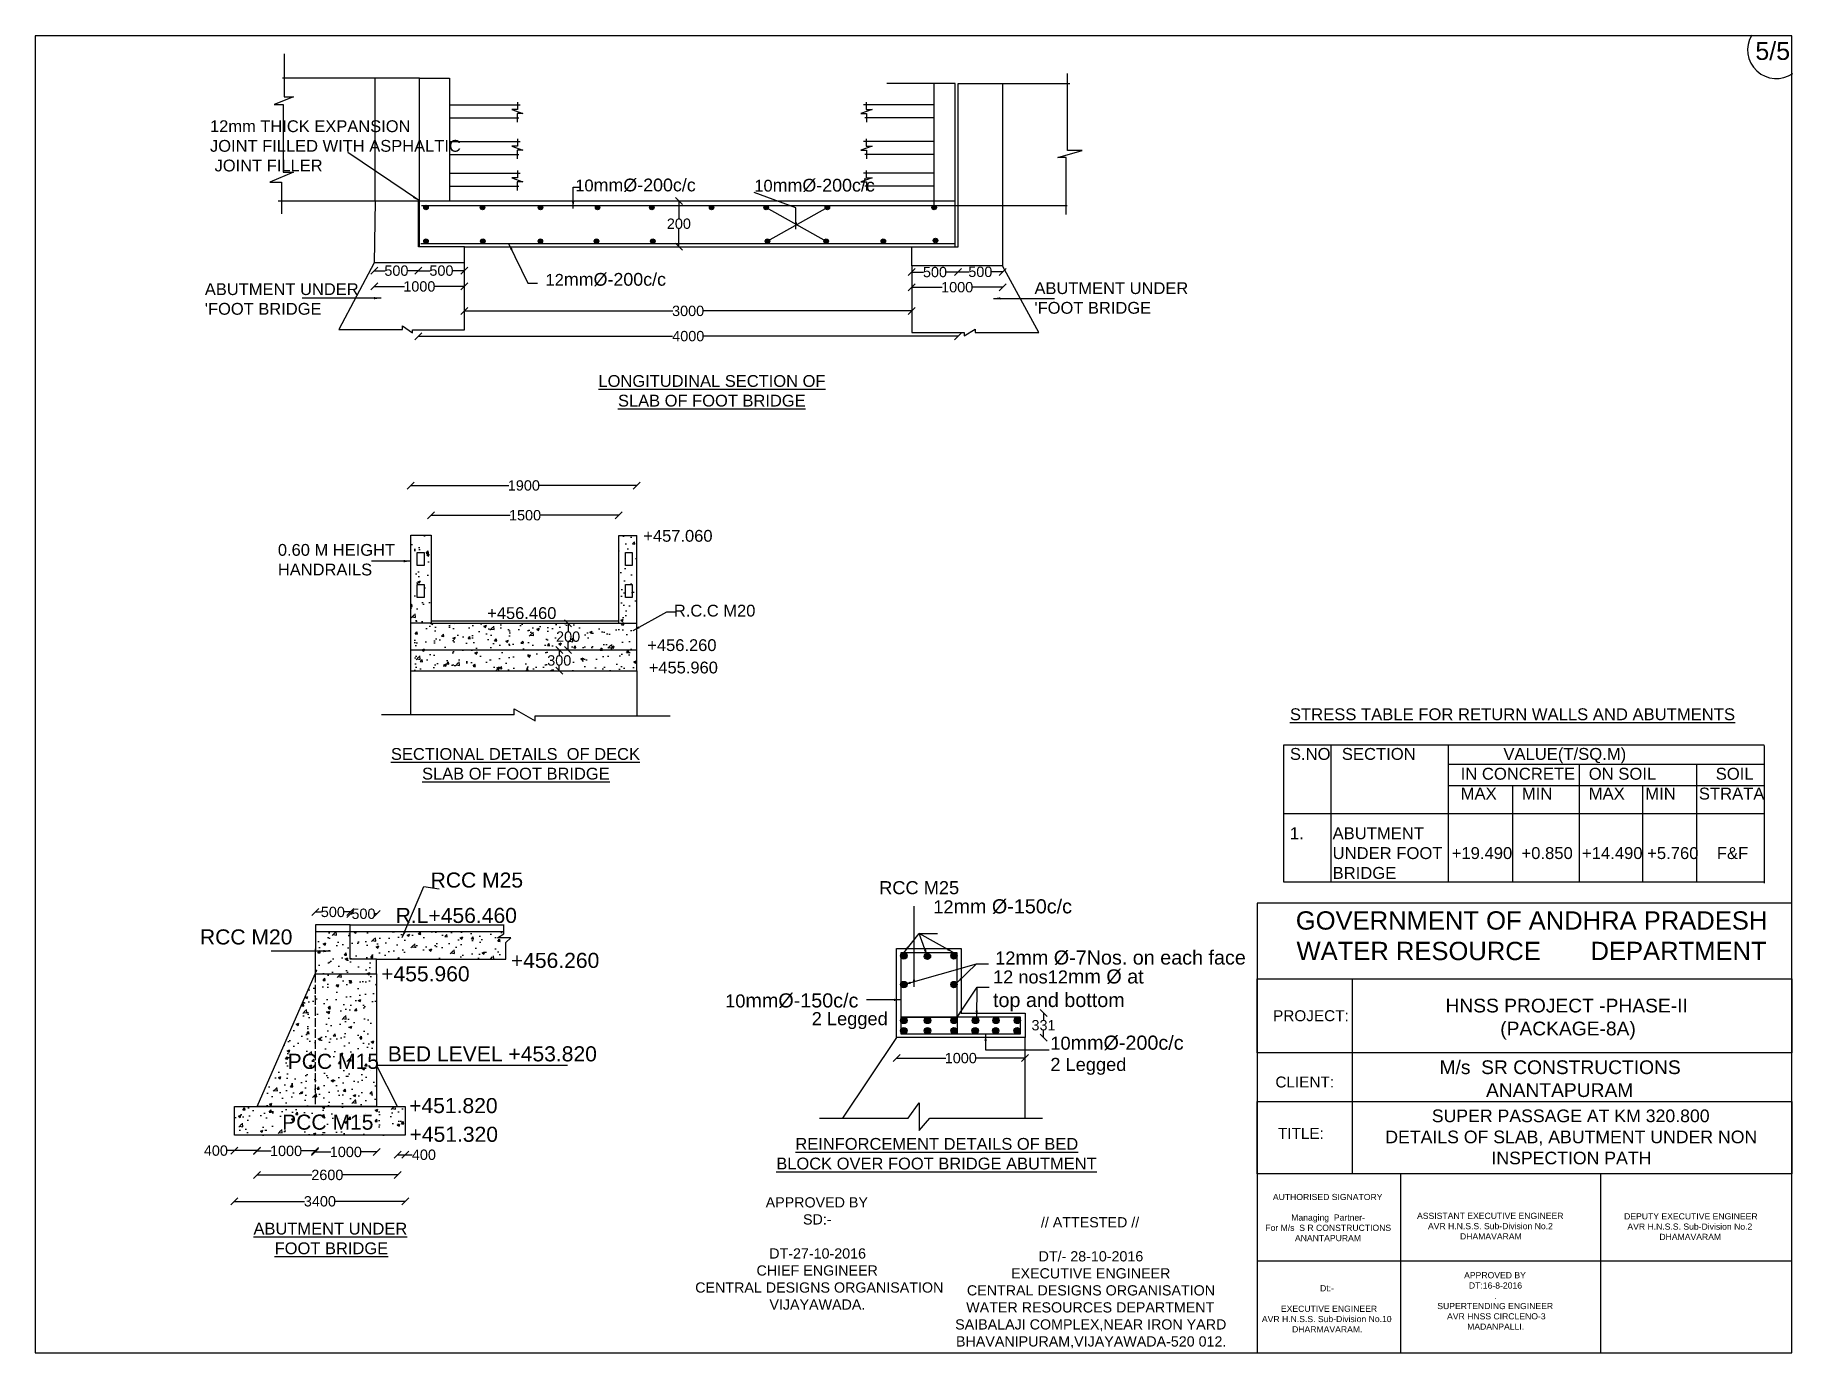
# Model space of a CAD drawing. Header units: millimetres. Extents: x 5124 to 6568637, y 2311 to 91879094.
# Drawn here: x 3875718 to 3899562, y 45936217 to 45954094 of the extents above; entities that cross this region are included whole.
import ezdxf

# ---------------------------------------------------------------- set-up
doc = ezdxf.new("R2010")
doc.units = ezdxf.units.MM
doc.header["$MEASUREMENT"] = 0
doc.linetypes.add('ACAD_ISO02W100', pattern=[15, 12, -3])
for name, color, linetype in [('DIMENSION', 7, 'Continuous'), ('DRAWING', 7, 'Continuous'), ('TEXT', 7, 'Continuous')]:
    doc.layers.add(name, color=color, linetype=linetype)
doc.styles.get("Standard").update_dxf_attribs({"font": 'arial.ttf', "height": 140})
doc.dimstyles.get("Standard").update_dxf_attribs({"dimtxt": 200, "dimasz": 110, "dimexe": 0.18, "dimexo": 0.0625, "dimgap": 0.09, "dimtad": 0, "dimtih": 1, "dimtoh": 1, "dimdec": 0, "dimzin": 0, "dimdsep": 46, "dimtxsty": 'Standard', "dimblk": 'OBLIQUE', "dimcen": 0.09, "dimse1": 1, "dimse2": 1, "dimadec": 0, "dimazin": 0, "dimtfac": 1, "dimtdec": 0, "dimtofl": 0, "dimtmove": 0, "dimatfit": 3, "dimfxl": 1, "dimtolj": 1, "dimtzin": 0, "dimarcsym": 0})
pattern_1 = [(50, (0, 0), (358.6300913, -31.3760675), [37.5, -412.5]), (355, (0, 0), (-69.3756668, 376.0960669), [30, -330]), (100.4514445, (29.9, -2.6), (289.2544234, 344.7199955), [31.870096, -350.571056]), (46.1842, (0, 100), (533.6206653, -82.7596404), [56.25, -618.75]), (96.6356355, (44.47, 93.1), (467.330973, 487.0593004), [47.805171, -525.85688]), (351.184164, (0, 100), (467.3309725, 487.0593), [45, -495.0000005]), (21, (50, 75), (298.453526, -201.3094453), [37.5, -412.5]), (326, (50, 75), (121.657666, 362.5750225), [30, -330]), (71.4514447, (74.87, 58.22), (420.1111884, 161.2655764), [31.870095, -350.571056]), (37.5, (0, 0), (6.07992766, 166.4469269), [0, -326, 0, -335, 0, -331.25]), (7.5, (0, 0), (131.5347687, 197.20585594), [0, -191, 0, -318.5, 0, -126.25]), (327.5, (-111.5, 0), (266.9112181, -11.27743587), [0, -125, 0, -390, 0, -517.5]), (317.5, (-161.5, 0), (291.5930847, 50.0524912), [0, -162.5, 0, -259, 0, -367.5])]

msp = doc.modelspace()

# ---------------------------------------------------------------- texts
at = {"layer": 'DRAWING'}
msp.add_text('5/5', height=242.8, dxfattribs=at).set_placement((3899053.3, 45953757.9))
at = {"layer": 'TEXT', "linetype": 'Continuous', "attachment_point": 1}
for s, insert, char_height, width in [('12mm THICK EXPANSION\\PJOINT FILLED WITH ASPHALTIC  JOINT FILLER', (3878090.3, 45952938.6), 160, 3395.652), ('10{\\H1.0833x;mmØ-200c/c}', (3883045.2, 45952147.8), 160, 2310.438), ('10{\\H1.0833x;mmØ-200c/c}', (3885474.2, 45952144.8), 160, 2310.438), ('12{\\H1.0833x;mmØ-200c/c}', (3882641.8, 45950867.8), 160, 2310.438), ("ABUTMENT UNDER 'FOOT BRIDGE", (3878020.6, 45950727.8), 160, 2310.438), ("ABUTMENT UNDER 'FOOT BRIDGE", (3889274.6, 45950741.3), 160, 2310.438), ('\\pi2255.9;{\\LLONGITUDINAL SECTION OF \\P\\pi2520.6;SLAB OF FOOT BRIDGE}', (3881104.1, 45949482.2), 160, 7565.193), ('+457.060', (3883968.8, 45947381.3), 160, 2310.438), ('0.60 M HEIGHT\\PHANDRAILS', (3879010.8, 45947190.8), 160, 2310.438), ('+456.460', (3881850.7, 45946333.2), 160, 929.404), ('R.C.C M20', (3884383.2, 45946366.2), 160, 2310.438), ('+456.260', (3884022.7, 45945898.2), 160, 929.404), ('+455.960', (3884041.7, 45945594.7), 160, 929.404), ('{\\H1.1148x;\\LSTRESS TABLE FOR RETURN WALLS AND ABUTMENTS\\P\\P\\lS.NO^I  SECTION^I^I^IVALUE(T/SQ.M)\\P^I^I^I^IIN CONCRETE^ION SOIL^I         SOIL\\P^I^I^I^IMAX^I    MIN^IMAX^I   MIN     STRATA\\P\\P1.^IABUTMENT \\P^IUNDER FOOT  +19.490  +0.850  +14.490 +5.760^IF&F\\P^IBRIDGE}', (3892739.4, 45944961.3), 144.789, 7565.193), ('\\pi2098.7,t6418.7;{\\LSECTIONAL DETAILS  OF DECK\\P\\pi2520.6,t6840.6;SLAB OF FOOT BRIDGE}', (3878446, 45944422), 160, 7565.193), ('RCC M25', (3881082.8, 45942733.5), 204.62, 1245.406), ('RCC M25', (3887167.6, 45942616.6), 176.98, 2555.628), ('R.L+456.460', (3880608.8, 45942253.9), 204.621, 1245.406), ('12{\\H1.0833x;mm Ø-150c/c}', (3887901.7, 45942370.8), 176.98, 2555.628), ('RCC M20', (3877953.5, 45941962.2), 204.62, 1245.406), ('+456.260', (3882171.2, 45941643.8), 204.62, 1245.406), ('12{\\H1.0833x;mm Ø-7Nos. on each face}', (3888741.2, 45941676.8), 176.98, 3656.338), ('+455.960', (3880412.1, 45941461.8), 204.62, 1245.406), ('12 nos12{\\H1.0833x;mm Ø at top and bottom}', (3888711.9, 45941419.8), 176.98, 2043.885), ('10{\\H1.0833x;mmØ-150c/c}', (3885078.8, 45941094.3), 176.98, 2555.628), ('2 Legged', (3886253, 45940839.4), 176.98, 1015.117), ('BED LEVEL +453.820', (3880502.2, 45940376.1), 204.621, 3083.38), ('10{\\H1.0833x;mmØ-200c/c}', (3889490, 45940521.1), 176.98, 2555.628), ('PCC M15', (3879144, 45940274.3), 204.62, 1245.406), ('2 Legged', (3889490, 45940218.6), 176.98, 1015.117), ('+451.820', (3880791.8, 45939673.7), 204.62, 1245.406), ('PCC M15', (3879068.5, 45939449.3), 204.62, 1245.406), ('+451.320', (3880797, 45939284.5), 204.62, 1245.406), ('\\pi681.91;{\\LREINFORCEMENT DETAILS OF BED\\P\\pi422.98;BLOCK OVER FOOT BRIDGE ABUTMENT}', (3885349.1, 45939132.1), 160, 5171.85), ('\\pi2740.9;{\\LABUTMENT UNDER \\P\\pi3027.8;FOOT BRIDGE}', (3875939.4, 45937982.3), 160, 7565.193)]:
    msp.add_mtext(s, dxfattribs=dict(at, insert=insert, char_height=char_height, width=width))
at = {"layer": 'TEXT', "color": 7, "insert": (3896017.7, 45941874.4), "char_height": 248.237, "width": 7079.399, "attachment_point": 5}
msp.add_mtext('GOVERNMENT OF ANDHRA PRADESH\\PWATER RESOURCE       DEPARTMENT', dxfattribs=at)
at = {"layer": 'TEXT', "attachment_point": 1}
for s, insert, char_height, width in [('PROJECT:', (3892511.7, 45940865.1), 148.62, 1386.657), ('\\pi2037.4;HNSS PROJECT -PHASE-II\\P\\pi2707.8; (PACKAGE-8A)\\P\\pi3622.8; ', (3892812.6, 45941021.5), 186.57, 7317.974), ('\\pi760.77;M/s  SR CONSTRUCTIONS \\P\\pi1391.2;ANANTAPURAM', (3894008.4, 45940185.4), 186.57, 4761.058), ('CLIENT:', (3892543.1, 45939965.6), 148.62, 1386.657), ('\\pi1193.5;SUPER PASSAGE AT KM 320.800\\P\\pi562.95;DETAILS OF SLAB, ABUTMENT UNDER NON \\P\\pi2002.7;INSPECTION PATH', (3893470.8, 45939518.2), 171.524, 6133.8), ('TITLE:', (3892577.3, 45939269.1), 148.62, 805.898), ('\\pi2784.3;APPROVED BY\\P\\pi3291.2;SD:-  \\P\\pi3477.4;\\P\\pi2833;DT-27-10-2016\\P\\pi2660.7;CHIEF ENGINEER                \\P\\pi1775.2; CENTRAL DESIGNS ORGANISATION\\P\\pi2835.5;VIJAYAWADA.', (3882843.6, 45938327.8), 138.563, 6954.896), ('\\pi1356;AUTHORISED SIGNATORY\\P\\pi2098.9;\\P\\pi1605;Managing  Partner-\\P\\pi1253.2;For M/s  S R CONSTRUCTIONS\\P\\pi1655.4;ANANTAPURAM', (3891152.7, 45938373.4), 83.631, 4197.711), ('\\pi2810.6;// ATTESTED //\\P\\pi3477.4;\\P\\pi2779.2;DT/- 28-10-2016\\P\\pi2405.3;EXECUTIVE ENGINEER                \\P\\pi1806.9;CENTRAL DESIGNS ORGANISATION\\P\\pi1797.4;WATER RESOURCES DEPARTMENT\\P\\pi1647.5;SAIBALAJI COMPLEX,NEAR IRON YARD\\P\\pi1658.8;BHAVANIPURAM,VIJAYAWADA-520 012.', (3886551.2, 45938058.1), 138.563, 6954.896), ('\\pi2098.9;\\P\\P\\pi1106.3;ASSISTANT EXECUTIVE ENGINEER\\P\\pi1254.6;AVR H.N.S.S. Sub-Division No.2\\P\\pi1689.1;DHAMAVARAM', (3893358, 45938396.3), 83.631, 4197.711), ('\\pi2082.6; \\P\\pi2098.9;\\P\\pi1177.7; DEPUTY EXECUTIVE ENGINEER\\P\\pi1254.6;AVR H.N.S.S. Sub-Division No.2\\P\\pi1689.1;DHAMAVARAM', (3896062.7, 45938389.8), 83.631, 4197.711), ('\\pi1680.5;APPROVED BY\\P\\pi1745.6;DT:16-8-2016 \\P\\pi2093;.  \\P\\pi1316.7;SUPERTENDING ENGINEER                \\P\\pi1416.6; AVR HNSS CIRCLENO-3\\P\\pi1721.9;MADANPALLI.', (3893422.3, 45937312.2), 83.631, 4197.711), ('\\pi2011.1;Dt:- \\P\\pi2098.9;\\P\\pi1414.7;  EXECUTIVE ENGINEER\\P\\pi1221.8;AVR H.N.S.S. Sub-Division No.10\\P\\pi1631.3;DHARMAVARAM.', (3891137.9, 45937135.9), 83.631, 4197.711)]:
    msp.add_mtext(s, dxfattribs=dict(at, insert=insert, char_height=char_height, width=width))

# ---------------------------------------------------------------- blocks, each defined once
blk = doc.blocks.new('_Oblique')
at = {"color": 0, "linetype": 'ByBlock', "lineweight": -2}
blk.add_line((-0.5, -0.5), (0.5, 0.5), dxfattribs=at)
blk = doc.blocks.new('*D100')
at = {"layer": 'Defpoints', "color": 0, "linetype": 'Continuous', "transparency": 16777216}
for p in [(3884408, 45951846), (3884408, 45951224), (3884451, 45951224)]:
    blk.add_point(p, dxfattribs=at)
at = {"layer": 'DRAWING', "color": 0, "linetype": 'Continuous', "lineweight": -2, "transparency": 16777216}
for p, q in [((3884451, 45951846), (3884451, 45951607)), ((3884451, 45951224), (3884451, 45951463))]:
    blk.add_line(p, q, dxfattribs=at)
at = {"layer": 'DRAWING', "color": 0, "linetype": 'Continuous', "lineweight": -2, "transparency": 16777216, "xscale": 95, "yscale": 95, "zscale": 95}
for p, rotation in [((3884451, 45951846), 90), ((3884451, 45951224), 270)]:
    blk.add_blockref('_Oblique', p, dxfattribs=dict(at, rotation=rotation))
at = {"layer": 'DRAWING', "color": 0, "linetype": 'Continuous', "transparency": 16777216, "insert": (3884451, 45951535), "char_height": 140, "attachment_point": 5}
blk.add_mtext('\\A1;200', dxfattribs=at)
blk = doc.blocks.new('*D101')
at = {"layer": 'Defpoints', "color": 0, "linetype": 'Continuous', "transparency": 16777216}
for p in [(3880321, 45951219), (3880917, 45951219), (3880917, 45950898)]:
    blk.add_point(p, dxfattribs=at)
at = {"layer": 'DRAWING', "color": 0, "linetype": 'Continuous', "lineweight": -2, "transparency": 16777216}
for p, q in [((3880321, 45950898), (3880465, 45950898)), ((3880917, 45950898), (3880774, 45950898))]:
    blk.add_line(p, q, dxfattribs=at)
at = {"layer": 'DRAWING', "color": 0, "linetype": 'Continuous', "lineweight": -2, "transparency": 16777216, "xscale": 95, "yscale": 95, "zscale": 95, "rotation": 180}
blk.add_blockref('_Oblique', (3880321, 45950898), dxfattribs=at)
at = {"layer": 'DRAWING', "color": 0, "linetype": 'Continuous', "lineweight": -2, "transparency": 16777216, "xscale": 95, "yscale": 95, "zscale": 95}
blk.add_blockref('_Oblique', (3880917, 45950898), dxfattribs=at)
at = {"layer": 'DRAWING', "color": 0, "linetype": 'Continuous', "transparency": 16777216, "insert": (3880619, 45950898), "char_height": 140, "attachment_point": 5}
blk.add_mtext('\\A1;500', dxfattribs=at)
blk = doc.blocks.new('*D102')
at = {"layer": 'Defpoints', "color": 0, "linetype": 'Continuous', "transparency": 16777216}
for p in [(3880917, 45950898.5), (3881542.5, 45950898.5), (3881542.5, 45950898.5)]:
    blk.add_point(p, dxfattribs=at)
at = {"layer": 'DRAWING', "color": 0, "linetype": 'Continuous', "lineweight": -2, "transparency": 16777216}
for p, q in [((3880917, 45950898.5), (3881075.239809, 45950898.5)), ((3881542.5, 45950898.5), (3881384.260191, 45950898.5))]:
    blk.add_line(p, q, dxfattribs=at)
at = {"layer": 'DRAWING', "color": 0, "linetype": 'Continuous', "lineweight": -2, "transparency": 16777216, "xscale": 95, "yscale": 95, "zscale": 95, "rotation": 180}
blk.add_blockref('_Oblique', (3880917, 45950898.5), dxfattribs=at)
at = {"layer": 'DRAWING', "color": 0, "linetype": 'Continuous', "lineweight": -2, "transparency": 16777216, "xscale": 95, "yscale": 95, "zscale": 95}
blk.add_blockref('_Oblique', (3881542.5, 45950898.5), dxfattribs=at)
at = {"layer": 'DRAWING', "color": 0, "linetype": 'Continuous', "transparency": 16777216, "insert": (3881229.75, 45950898.5), "char_height": 140, "attachment_point": 5}
blk.add_mtext('\\A1;500', dxfattribs=at)
blk = doc.blocks.new('*D103')
at = {"layer": 'Defpoints', "color": 0, "linetype": 'Continuous', "transparency": 16777216}
for p in [(3880318, 45951004), (3881542, 45951004), (3881542, 45950684)]:
    blk.add_point(p, dxfattribs=at)
at = {"layer": 'DRAWING', "color": 0, "linetype": 'Continuous', "lineweight": -2, "transparency": 16777216}
for p, q in [((3880318, 45950684), (3880728, 45950684)), ((3881542, 45950684), (3881132, 45950684))]:
    blk.add_line(p, q, dxfattribs=at)
at = {"layer": 'DRAWING', "color": 0, "linetype": 'Continuous', "lineweight": -2, "transparency": 16777216, "xscale": 95, "yscale": 95, "zscale": 95, "rotation": 180}
blk.add_blockref('_Oblique', (3880318, 45950684), dxfattribs=at)
at = {"layer": 'DRAWING', "color": 0, "linetype": 'Continuous', "lineweight": -2, "transparency": 16777216, "xscale": 95, "yscale": 95, "zscale": 95}
blk.add_blockref('_Oblique', (3881542, 45950684), dxfattribs=at)
at = {"layer": 'DRAWING', "color": 0, "linetype": 'Continuous', "transparency": 16777216, "insert": (3880930, 45950684), "char_height": 140, "attachment_point": 5}
blk.add_mtext('\\A1;1000', dxfattribs=at)
blk = doc.blocks.new('*D104')
at = {"layer": 'Defpoints', "color": 0, "linetype": 'Continuous', "transparency": 16777216}
for p in [(3881542, 45950352), (3887610, 45950352), (3887610, 45950352)]:
    blk.add_point(p, dxfattribs=at)
at = {"layer": 'DRAWING', "color": 0, "linetype": 'Continuous', "lineweight": -2, "transparency": 16777216}
for p, q in [((3881542, 45950352), (3884368, 45950352)), ((3887610, 45950352), (3884785, 45950352))]:
    blk.add_line(p, q, dxfattribs=at)
at = {"layer": 'DRAWING', "color": 0, "linetype": 'Continuous', "lineweight": -2, "transparency": 16777216, "xscale": 95, "yscale": 95, "zscale": 95, "rotation": 180}
blk.add_blockref('_Oblique', (3881542, 45950352), dxfattribs=at)
at = {"layer": 'DRAWING', "color": 0, "linetype": 'Continuous', "lineweight": -2, "transparency": 16777216, "xscale": 95, "yscale": 95, "zscale": 95}
blk.add_blockref('_Oblique', (3887610, 45950352), dxfattribs=at)
at = {"layer": 'DRAWING', "color": 0, "linetype": 'Continuous', "transparency": 16777216, "insert": (3884576, 45950352), "char_height": 140, "attachment_point": 5}
blk.add_mtext('\\A1;3000', dxfattribs=at)
blk = doc.blocks.new('*D105')
at = {"layer": 'Defpoints', "color": 0, "linetype": 'Continuous', "transparency": 16777216}
for p in [(3880917, 45951219), (3888238, 45951224), (3880917, 45950010)]:
    blk.add_point(p, dxfattribs=at)
at = {"layer": 'DRAWING', "color": 0, "linetype": 'Continuous', "lineweight": -2, "transparency": 16777216}
for p, q in [((3880917, 45950010), (3884366, 45950010)), ((3888238, 45950010), (3884789, 45950010))]:
    blk.add_line(p, q, dxfattribs=at)
at = {"layer": 'DRAWING', "color": 0, "linetype": 'Continuous', "lineweight": -2, "transparency": 16777216, "xscale": 95, "yscale": 95, "zscale": 95, "rotation": 180}
blk.add_blockref('_Oblique', (3880917, 45950010), dxfattribs=at)
at = {"layer": 'DRAWING', "color": 0, "linetype": 'Continuous', "lineweight": -2, "transparency": 16777216, "xscale": 95, "yscale": 95, "zscale": 95}
blk.add_blockref('_Oblique', (3888238, 45950010), dxfattribs=at)
at = {"layer": 'DRAWING', "color": 0, "linetype": 'Continuous', "transparency": 16777216, "insert": (3884578, 45950010), "char_height": 140, "attachment_point": 5}
blk.add_mtext('\\A1;4000', dxfattribs=at)
blk = doc.blocks.new('*D106')
at = {"layer": 'Defpoints', "color": 0, "linetype": 'Continuous', "transparency": 16777216}
for p in [(3887610.5, 45951224), (3888238.5, 45951224), (3888238.5, 45950879)]:
    blk.add_point(p, dxfattribs=at)
at = {"layer": 'DRAWING', "color": 0, "linetype": 'Continuous', "lineweight": -2, "transparency": 16777216}
for p, q in [((3887610.5, 45950879), (3887769.989809, 45950879)), ((3888238.5, 45950879), (3888079.010191, 45950879))]:
    blk.add_line(p, q, dxfattribs=at)
at = {"layer": 'DRAWING', "color": 0, "linetype": 'Continuous', "lineweight": -2, "transparency": 16777216, "xscale": 95, "yscale": 95, "zscale": 95, "rotation": 180}
blk.add_blockref('_Oblique', (3887610.5, 45950879), dxfattribs=at)
at = {"layer": 'DRAWING', "color": 0, "linetype": 'Continuous', "lineweight": -2, "transparency": 16777216, "xscale": 95, "yscale": 95, "zscale": 95}
blk.add_blockref('_Oblique', (3888238.5, 45950879), dxfattribs=at)
at = {"layer": 'DRAWING', "color": 0, "linetype": 'Continuous', "transparency": 16777216, "insert": (3887924.5, 45950879), "char_height": 140, "attachment_point": 5}
blk.add_mtext('\\A1;500', dxfattribs=at)
blk = doc.blocks.new('*D107')
at = {"layer": 'Defpoints', "color": 0, "linetype": 'Continuous', "transparency": 16777216}
for p in [(3888237.5, 45950879), (3888842, 45950966), (3888842, 45950882)]:
    blk.add_point(p, dxfattribs=at)
at = {"layer": 'DRAWING', "color": 0, "linetype": 'Continuous', "lineweight": -2, "transparency": 16777216}
for p, q in [((3888237.5, 45950882), (3888385.239809, 45950882)), ((3888842, 45950882), (3888694.260191, 45950882))]:
    blk.add_line(p, q, dxfattribs=at)
at = {"layer": 'DRAWING', "color": 0, "linetype": 'Continuous', "lineweight": -2, "transparency": 16777216, "xscale": 95, "yscale": 95, "zscale": 95, "rotation": 180}
blk.add_blockref('_Oblique', (3888237.5, 45950882), dxfattribs=at)
at = {"layer": 'DRAWING', "color": 0, "linetype": 'Continuous', "lineweight": -2, "transparency": 16777216, "xscale": 95, "yscale": 95, "zscale": 95}
blk.add_blockref('_Oblique', (3888842, 45950882), dxfattribs=at)
at = {"layer": 'DRAWING', "color": 0, "linetype": 'Continuous', "transparency": 16777216, "insert": (3888539.75, 45950882), "char_height": 140, "attachment_point": 5}
blk.add_mtext('\\A1;500', dxfattribs=at)
blk = doc.blocks.new('*D108')
at = {"layer": 'Defpoints', "color": 0, "linetype": 'Continuous', "transparency": 16777216}
for p in [(3887610, 45950879), (3888842, 45950882), (3888842, 45950674)]:
    blk.add_point(p, dxfattribs=at)
at = {"layer": 'DRAWING', "color": 0, "linetype": 'Continuous', "lineweight": -2, "transparency": 16777216}
for p, q in [((3887610, 45950674), (3888024, 45950674)), ((3888842, 45950674), (3888429, 45950674))]:
    blk.add_line(p, q, dxfattribs=at)
at = {"layer": 'DRAWING', "color": 0, "linetype": 'Continuous', "lineweight": -2, "transparency": 16777216, "xscale": 95, "yscale": 95, "zscale": 95, "rotation": 180}
blk.add_blockref('_Oblique', (3887610, 45950674), dxfattribs=at)
at = {"layer": 'DRAWING', "color": 0, "linetype": 'Continuous', "lineweight": -2, "transparency": 16777216, "xscale": 95, "yscale": 95, "zscale": 95}
blk.add_blockref('_Oblique', (3888842, 45950674), dxfattribs=at)
at = {"layer": 'DRAWING', "color": 0, "linetype": 'Continuous', "transparency": 16777216, "insert": (3888226, 45950674), "char_height": 140, "attachment_point": 5}
blk.add_mtext('\\A1;1000', dxfattribs=at)
blk = doc.blocks.new('*D109')
at = {"layer": 'Defpoints', "color": 0, "linetype": 'Continuous', "transparency": 16777216}
for p in [(3883636, 45947580), (3881090, 45947312), (3883636, 45947304)]:
    blk.add_point(p, dxfattribs=at)
at = {"layer": 'DRAWING', "color": 0, "linetype": 'Continuous', "lineweight": -2, "transparency": 16777216}
for p, q in [((3881090, 45947580), (3882161, 45947580)), ((3883636, 45947580), (3882566, 45947580))]:
    blk.add_line(p, q, dxfattribs=at)
at = {"layer": 'DRAWING', "color": 0, "linetype": 'Continuous', "lineweight": -2, "transparency": 16777216, "xscale": 95, "yscale": 95, "zscale": 95, "rotation": 180}
blk.add_blockref('_Oblique', (3881090, 45947580), dxfattribs=at)
at = {"layer": 'DRAWING', "color": 0, "linetype": 'Continuous', "lineweight": -2, "transparency": 16777216, "xscale": 95, "yscale": 95, "zscale": 95}
blk.add_blockref('_Oblique', (3883636, 45947580), dxfattribs=at)
at = {"layer": 'DRAWING', "color": 0, "linetype": 'Continuous', "transparency": 16777216, "insert": (3882364, 45947580), "char_height": 140, "attachment_point": 5}
blk.add_mtext('\\A1;1500', dxfattribs=at)
blk = doc.blocks.new('*D110')
at = {"layer": 'Defpoints', "color": 0, "linetype": 'Continuous', "transparency": 16777216}
for p in [(3883880, 45947984), (3880814, 45947312), (3883880, 45947304)]:
    blk.add_point(p, dxfattribs=at)
at = {"layer": 'DRAWING', "color": 0, "linetype": 'Continuous', "lineweight": -2, "transparency": 16777216}
for p, q in [((3880814, 45947984), (3882145, 45947984)), ((3883880, 45947984), (3882550, 45947984))]:
    blk.add_line(p, q, dxfattribs=at)
at = {"layer": 'DRAWING', "color": 0, "linetype": 'Continuous', "lineweight": -2, "transparency": 16777216, "xscale": 95, "yscale": 95, "zscale": 95, "rotation": 180}
blk.add_blockref('_Oblique', (3880814, 45947984), dxfattribs=at)
at = {"layer": 'DRAWING', "color": 0, "linetype": 'Continuous', "lineweight": -2, "transparency": 16777216, "xscale": 95, "yscale": 95, "zscale": 95}
blk.add_blockref('_Oblique', (3883880, 45947984), dxfattribs=at)
at = {"layer": 'DRAWING', "color": 0, "linetype": 'Continuous', "transparency": 16777216, "insert": (3882348, 45947984), "char_height": 140, "attachment_point": 5}
blk.add_mtext('\\A1;1900', dxfattribs=at)
blk = doc.blocks.new('*D111')
at = {"layer": 'Defpoints', "color": 0, "linetype": 'Continuous', "transparency": 16777216}
for p in [(3882948, 45946115), (3882948, 45945752), (3882948, 45945752)]:
    blk.add_point(p, dxfattribs=at)
at = {"layer": 'DRAWING', "color": 0, "linetype": 'Continuous', "lineweight": -2, "transparency": 16777216}
for p, q in [((3882948, 45946115), (3882948, 45946005)), ((3882948, 45945752), (3882948, 45945862))]:
    blk.add_line(p, q, dxfattribs=at)
at = {"layer": 'DRAWING', "color": 0, "linetype": 'Continuous', "lineweight": -2, "transparency": 16777216, "xscale": 95, "yscale": 95, "zscale": 95}
for p, rotation in [((3882948, 45946115), 90), ((3882948, 45945752), 270)]:
    blk.add_blockref('_Oblique', p, dxfattribs=dict(at, rotation=rotation))
at = {"layer": 'DRAWING', "color": 0, "linetype": 'Continuous', "transparency": 16777216, "insert": (3882948, 45945933), "char_height": 140, "attachment_point": 5}
blk.add_mtext('\\A1;200', dxfattribs=at)
blk = doc.blocks.new('*D112')
at = {"layer": 'Defpoints', "color": 0, "linetype": 'Continuous', "transparency": 16777216}
for p in [(3882846, 45945752), (3882828, 45945470), (3882846, 45945470)]:
    blk.add_point(p, dxfattribs=at)
at = {"layer": 'DRAWING', "color": 0, "linetype": 'Continuous', "lineweight": -2, "transparency": 16777216}
for p, q in [((3882828, 45945752), (3882828, 45945682)), ((3882828, 45945470), (3882828, 45945539))]:
    blk.add_line(p, q, dxfattribs=at)
at = {"layer": 'DRAWING', "color": 0, "linetype": 'Continuous', "lineweight": -2, "transparency": 16777216, "xscale": 95, "yscale": 95, "zscale": 95}
for p, rotation in [((3882828, 45945752), 90), ((3882828, 45945470), 270)]:
    blk.add_blockref('_Oblique', p, dxfattribs=dict(at, rotation=rotation))
at = {"layer": 'DRAWING', "color": 0, "linetype": 'Continuous', "transparency": 16777216, "insert": (3882828, 45945610), "char_height": 140, "attachment_point": 5}
blk.add_mtext('\\A1;300', dxfattribs=at)
blk = doc.blocks.new('*D114')
at = {"layer": 'Defpoints', "color": 0, "linetype": 'Continuous', "transparency": 16777216}
for p in [(3879994, 45942022), (3880351, 45942173), (3880351, 45941559)]:
    blk.add_point(p, dxfattribs=at)
at = {"layer": 'DIMENSION', "color": 0, "linetype": 'Continuous', "lineweight": -2, "transparency": 16777216}
for p, q in [((3879994, 45942173), (3880018, 45942173)), ((3880351, 45942173), (3880327, 45942173))]:
    blk.add_line(p, q, dxfattribs=at)
at = {"layer": 'DIMENSION', "color": 0, "linetype": 'Continuous', "lineweight": -2, "transparency": 16777216, "xscale": 95, "yscale": 95, "zscale": 95, "rotation": 180}
blk.add_blockref('_Oblique', (3879994, 45942173), dxfattribs=at)
at = {"layer": 'DIMENSION', "color": 0, "linetype": 'Continuous', "lineweight": -2, "transparency": 16777216, "xscale": 95, "yscale": 95, "zscale": 95}
blk.add_blockref('_Oblique', (3880351, 45942173), dxfattribs=at)
at = {"layer": 'DIMENSION', "color": 0, "linetype": 'Continuous', "transparency": 16777216, "insert": (3880172, 45942173), "char_height": 140, "attachment_point": 5}
blk.add_mtext('\\A1;500', dxfattribs=at)
blk = doc.blocks.new('*D115')
at = {"layer": 'Defpoints', "color": 0, "linetype": 'Continuous', "transparency": 16777216}
for p in [(3878422, 45939558), (3878728, 45939558), (3878422, 45938960)]:
    blk.add_point(p, dxfattribs=at)
at = {"layer": 'DIMENSION', "color": 0, "linetype": 'Continuous', "lineweight": -2, "transparency": 16777216}
for p, q in [((3878422, 45938960), (3878328, 45938960)), ((3878728, 45938960), (3878422, 45938960))]:
    blk.add_line(p, q, dxfattribs=at)
at = {"layer": 'DIMENSION', "color": 0, "linetype": 'Continuous', "lineweight": -2, "transparency": 16777216, "xscale": 95, "yscale": 95, "zscale": 95, "rotation": 180}
blk.add_blockref('_Oblique', (3878422, 45938960), dxfattribs=at)
at = {"layer": 'DIMENSION', "color": 0, "linetype": 'Continuous', "lineweight": -2, "transparency": 16777216, "xscale": 95, "yscale": 95, "zscale": 95}
blk.add_blockref('_Oblique', (3878728, 45938960), dxfattribs=at)
at = {"layer": 'DIMENSION', "color": 0, "linetype": 'Continuous', "transparency": 16777216, "insert": (3878170, 45938960), "char_height": 140, "attachment_point": 5}
blk.add_mtext('\\A1;400', dxfattribs=at)
blk = doc.blocks.new('*D116')
at = {"layer": 'Defpoints', "color": 0, "linetype": 'Continuous', "transparency": 16777216}
for p in [(3878728, 45939558), (3879515, 45939558), (3879515, 45938956)]:
    blk.add_point(p, dxfattribs=at)
at = {"layer": 'DIMENSION', "color": 0, "linetype": 'Continuous', "lineweight": -2, "transparency": 16777216}
for p, q in [((3878728, 45938956), (3878919, 45938956)), ((3879515, 45938956), (3879324, 45938956))]:
    blk.add_line(p, q, dxfattribs=at)
at = {"layer": 'DIMENSION', "color": 0, "linetype": 'Continuous', "lineweight": -2, "transparency": 16777216, "xscale": 95, "yscale": 95, "zscale": 95, "rotation": 180}
blk.add_blockref('_Oblique', (3878728, 45938956), dxfattribs=at)
at = {"layer": 'DIMENSION', "color": 0, "linetype": 'Continuous', "lineweight": -2, "transparency": 16777216, "xscale": 95, "yscale": 95, "zscale": 95}
blk.add_blockref('_Oblique', (3879515, 45938956), dxfattribs=at)
at = {"layer": 'DIMENSION', "color": 0, "linetype": 'Continuous', "transparency": 16777216, "insert": (3879122, 45938956), "char_height": 140, "attachment_point": 5}
blk.add_mtext('\\A1;1000', dxfattribs=at)
blk = doc.blocks.new('*D117')
at = {"layer": 'Defpoints', "color": 0, "linetype": 'Continuous', "transparency": 16777216}
for p in [(3879515, 45939558), (3880351, 45939558), (3880351, 45938942)]:
    blk.add_point(p, dxfattribs=at)
at = {"layer": 'DIMENSION', "color": 0, "linetype": 'Continuous', "lineweight": -2, "transparency": 16777216}
for p, q in [((3879515, 45938942), (3879731, 45938942)), ((3880351, 45938942), (3880135, 45938942))]:
    blk.add_line(p, q, dxfattribs=at)
at = {"layer": 'DIMENSION', "color": 0, "linetype": 'Continuous', "lineweight": -2, "transparency": 16777216, "xscale": 95, "yscale": 95, "zscale": 95, "rotation": 180}
blk.add_blockref('_Oblique', (3879515, 45938942), dxfattribs=at)
at = {"layer": 'DIMENSION', "color": 0, "linetype": 'Continuous', "lineweight": -2, "transparency": 16777216, "xscale": 95, "yscale": 95, "zscale": 95}
blk.add_blockref('_Oblique', (3880351, 45938942), dxfattribs=at)
at = {"layer": 'DIMENSION', "color": 0, "linetype": 'Continuous', "transparency": 16777216, "insert": (3879933, 45938942), "char_height": 140, "attachment_point": 5}
blk.add_mtext('\\A1;1000', dxfattribs=at)
blk = doc.blocks.new('*D118')
at = {"layer": 'Defpoints', "color": 0, "linetype": 'Continuous', "transparency": 16777216}
for p in [(3880636, 45939558), (3880739, 45939558), (3880739, 45938904)]:
    blk.add_point(p, dxfattribs=at)
at = {"layer": 'DIMENSION', "color": 0, "linetype": 'Continuous', "lineweight": -2, "transparency": 16777216}
for p, q in [((3880636, 45938904), (3880739, 45938904)), ((3880739, 45938904), (3880834, 45938904))]:
    blk.add_line(p, q, dxfattribs=at)
at = {"layer": 'DIMENSION', "color": 0, "linetype": 'Continuous', "lineweight": -2, "transparency": 16777216, "xscale": 95, "yscale": 95, "zscale": 95, "rotation": 180}
blk.add_blockref('_Oblique', (3880636, 45938904), dxfattribs=at)
at = {"layer": 'DIMENSION', "color": 0, "linetype": 'Continuous', "lineweight": -2, "transparency": 16777216, "xscale": 95, "yscale": 95, "zscale": 95}
blk.add_blockref('_Oblique', (3880739, 45938904), dxfattribs=at)
at = {"layer": 'DIMENSION', "color": 0, "linetype": 'Continuous', "transparency": 16777216, "insert": (3880992, 45938904), "char_height": 140, "attachment_point": 5}
blk.add_mtext('\\A1;400', dxfattribs=at)
blk = doc.blocks.new('*D113')
at = {"layer": 'Defpoints', "color": 0, "linetype": 'Continuous', "transparency": 16777216}
for p in [(3878728, 45939558), (3880636, 45939558), (3880636, 45938630)]:
    blk.add_point(p, dxfattribs=at)
at = {"layer": 'DIMENSION', "color": 0, "linetype": 'Continuous', "lineweight": -2, "transparency": 16777216}
for p, q in [((3878728, 45938630), (3879472, 45938630)), ((3880636, 45938630), (3879892, 45938630))]:
    blk.add_line(p, q, dxfattribs=at)
at = {"layer": 'DIMENSION', "color": 0, "linetype": 'Continuous', "lineweight": -2, "transparency": 16777216, "xscale": 95, "yscale": 95, "zscale": 95, "rotation": 180}
blk.add_blockref('_Oblique', (3878728, 45938630), dxfattribs=at)
at = {"layer": 'DIMENSION', "color": 0, "linetype": 'Continuous', "lineweight": -2, "transparency": 16777216, "xscale": 95, "yscale": 95, "zscale": 95}
blk.add_blockref('_Oblique', (3880636, 45938630), dxfattribs=at)
at = {"layer": 'DIMENSION', "color": 0, "linetype": 'Continuous', "transparency": 16777216, "insert": (3879682, 45938630), "char_height": 140, "attachment_point": 5}
blk.add_mtext('\\A1;2600', dxfattribs=at)
blk = doc.blocks.new('*D119')
at = {"layer": 'Defpoints', "color": 0, "linetype": 'Continuous', "transparency": 16777216}
for p in [(3878422, 45939170), (3880739, 45939170), (3880739, 45938272)]:
    blk.add_point(p, dxfattribs=at)
at = {"layer": 'DIMENSION', "color": 0, "linetype": 'Continuous', "lineweight": -2, "transparency": 16777216}
for p, q in [((3878422, 45938272), (3879372, 45938272)), ((3880739, 45938272), (3879790, 45938272))]:
    blk.add_line(p, q, dxfattribs=at)
at = {"layer": 'DIMENSION', "color": 0, "linetype": 'Continuous', "lineweight": -2, "transparency": 16777216, "xscale": 95, "yscale": 95, "zscale": 95, "rotation": 180}
blk.add_blockref('_Oblique', (3878422, 45938272), dxfattribs=at)
at = {"layer": 'DIMENSION', "color": 0, "linetype": 'Continuous', "lineweight": -2, "transparency": 16777216, "xscale": 95, "yscale": 95, "zscale": 95}
blk.add_blockref('_Oblique', (3880739, 45938272), dxfattribs=at)
at = {"layer": 'DIMENSION', "color": 0, "linetype": 'Continuous', "transparency": 16777216, "insert": (3879581, 45938272), "char_height": 140, "attachment_point": 5}
blk.add_mtext('\\A1;3400', dxfattribs=at)
blk = doc.blocks.new('*D120')
at = {"layer": 'Defpoints', "color": 0, "linetype": 'Continuous', "transparency": 16777216}
for p in [(3879520, 45942198), (3879520, 45942025), (3879994, 45942022)]:
    blk.add_point(p, dxfattribs=at)
at = {"layer": 'DRAWING', "color": 0, "linetype": 'Continuous', "lineweight": -2, "transparency": 16777216}
for p, q in [((3879520, 45942198), (3879602, 45942198)), ((3879994, 45942198), (3879911, 45942198))]:
    blk.add_line(p, q, dxfattribs=at)
at = {"layer": 'DRAWING', "color": 0, "linetype": 'Continuous', "lineweight": -2, "transparency": 16777216, "xscale": 95, "yscale": 95, "zscale": 95, "rotation": 180}
blk.add_blockref('_Oblique', (3879520, 45942198), dxfattribs=at)
at = {"layer": 'DRAWING', "color": 0, "linetype": 'Continuous', "lineweight": -2, "transparency": 16777216, "xscale": 95, "yscale": 95, "zscale": 95}
blk.add_blockref('_Oblique', (3879994, 45942198), dxfattribs=at)
at = {"layer": 'DRAWING', "color": 0, "linetype": 'Continuous', "transparency": 16777216, "insert": (3879757, 45942198), "char_height": 140, "attachment_point": 5}
blk.add_mtext('\\A1;500', dxfattribs=at)
blk = doc.blocks.new('*D121')
at = {"layer": 'Defpoints', "color": 0, "linetype": 'Continuous', "transparency": 16777216}
for p in [(3889146, 45940826), (3889397, 45940826), (3889146, 45940495)]:
    blk.add_point(p, dxfattribs=at)
at = {"layer": 'DIMENSION', "color": 0, "linetype": 'Continuous', "lineweight": -2, "transparency": 16777216}
for p, q in [((3889397, 45940826), (3889397, 45940732)), ((3889397, 45940495), (3889397, 45940589))]:
    blk.add_line(p, q, dxfattribs=at)
at = {"layer": 'DIMENSION', "color": 0, "linetype": 'Continuous', "lineweight": -2, "transparency": 16777216, "xscale": 95, "yscale": 95, "zscale": 95}
for p, rotation in [((3889397, 45940826), 90), ((3889397, 45940495), 270)]:
    blk.add_blockref('_Oblique', p, dxfattribs=dict(at, rotation=rotation))
at = {"layer": 'DIMENSION', "color": 0, "linetype": 'Continuous', "transparency": 16777216, "insert": (3889397, 45940661), "char_height": 140, "attachment_point": 5}
blk.add_mtext('\\A1;331', dxfattribs=at)
blk = doc.blocks.new('*D122')
at = {"layer": 'Defpoints', "color": 0, "linetype": 'Continuous', "transparency": 16777216}
for p in [(3887403, 45940495), (3889146, 45940495), (3889146, 45940215)]:
    blk.add_point(p, dxfattribs=at)
at = {"layer": 'DIMENSION', "color": 0, "linetype": 'Continuous', "lineweight": -2, "transparency": 16777216}
for p, q in [((3887403, 45940215), (3888072, 45940215)), ((3889146, 45940215), (3888477, 45940215))]:
    blk.add_line(p, q, dxfattribs=at)
at = {"layer": 'DIMENSION', "color": 0, "linetype": 'Continuous', "lineweight": -2, "transparency": 16777216, "xscale": 95, "yscale": 95, "zscale": 95, "rotation": 180}
blk.add_blockref('_Oblique', (3887403, 45940215), dxfattribs=at)
at = {"layer": 'DIMENSION', "color": 0, "linetype": 'Continuous', "lineweight": -2, "transparency": 16777216, "xscale": 95, "yscale": 95, "zscale": 95}
blk.add_blockref('_Oblique', (3889146, 45940215), dxfattribs=at)
at = {"layer": 'DIMENSION', "color": 0, "linetype": 'Continuous', "transparency": 16777216, "insert": (3888275, 45940215), "char_height": 140, "attachment_point": 5}
blk.add_mtext('\\A1;1000', dxfattribs=at)

# ---------------------------------------------------------------- dimensions: what is measured, and where the dimension line sits
at = {"layer": 'DIMENSION', "linetype": 'Continuous'}
for base, p1, p2, text, picture, middle in [((3880351.1, 45942172.7), (3879993.6, 45942021.8), (3880351.1, 45941558.8), '500', '*D114', (3880172.3, 45942172.7)), ((3889146.2, 45940214.6), (3887403, 45940495), (3889146.2, 45940495), '1000', '*D122', (3888274.6, 45940214.6)), ((3878422.5, 45938960.1), (3878728.2, 45939558), (3878422.5, 45939558), '400', '*D115', (3878170.2, 45938960.1)), ((3879515.3, 45938956.3), (3878728.2, 45939558), (3879515.3, 45939558), '1000', '*D116', (3879121.7, 45938956.3)), ((3880635.6, 45938630.2), (3878728.2, 45939558), (3880635.6, 45939558), '2600', '*D113', (3879681.9, 45938630.2)), ((3880351.1, 45938942.2), (3879515.3, 45939558), (3880351.1, 45939558), '1000', '*D117', (3879933.2, 45938942.2)), ((3880739.2, 45938903.9), (3880635.6, 45939558), (3880739.2, 45939558), '400', '*D118', (3880991.5, 45938903.9)), ((3880739.2, 45938272.1), (3878422.5, 45939170.5), (3880739.2, 45939170.5), '3400', '*D119', (3879580.8, 45938272.1))]:
    dim = msp.add_linear_dim(base=base, p1=p1, p2=p2, text=text, dimstyle='Standard', override={"dimasz": 95, "dimarcsym": 1}, dxfattribs=at)
    dim.commit()
    dim.dimension.update_dxf_attribs({"geometry": picture, "text_midpoint": middle})
dim = msp.add_linear_dim(base=(3889397.3, 45940826.3), p1=(3889146.2, 45940495), p2=(3889146.2, 45940826.3), angle=90, dimstyle='Standard', override={"dimasz": 95, "dimarcsym": 1}, dxfattribs=at)
dim.commit()
dim.dimension.update_dxf_attribs({"geometry": '*D121', "text_midpoint": (3889397.3, 45940660.6)})
at = {"layer": 'DRAWING', "linetype": 'Continuous'}
for base, p1, p2, text, picture, middle in [((3884451.5, 45951224), (3884408, 45951846), (3884408, 45951224), '200', '*D100', (3884451.5, 45951535)), ((3882948, 45945751.5), (3882948, 45946115), (3882948, 45945751.5), '200', '*D111', (3882948, 45945933.2)), ((3882828, 45945469.5), (3882846.5, 45945751.5), (3882846.5, 45945469.5), '300', '*D112', (3882828, 45945610.5))]:
    dim = msp.add_linear_dim(base=base, p1=p1, p2=p2, angle=90, text=text, dimstyle='Standard', override={"dimasz": 95, "dimarcsym": 1}, dxfattribs=at)
    dim.commit()
    dim.dimension.update_dxf_attribs({"geometry": picture, "text_midpoint": middle})
for base, p1, p2, text, picture, middle in [((3880917, 45950898.5), (3880321.2, 45951218.5), (3880917, 45951218.5), '500', '*D101', (3880619.1, 45950898.5)), ((3880917, 45950010.5), (3888238.5, 45951224), (3880917, 45951218.5), '4000', '*D105', (3884577.8, 45950010.5)), ((3888238.5, 45950879), (3887610.5, 45951224), (3888238.5, 45951224), '500', '*D106', (3887924.5, 45950879)), ((3881542.5, 45950683.5), (3880317.5, 45951004), (3881542.5, 45951004), '1000', '*D103', (3880930, 45950683.5)), ((3881542.5, 45950898.5), (3880917, 45950898.5), (3881542.5, 45950898.5), '500', '*D102', (3881229.8, 45950898.5)), ((3888842, 45950674), (3887610.5, 45950879), (3888842, 45950882), '1000', '*D108', (3888226.2, 45950674)), ((3888842, 45950882), (3888237.5, 45950879), (3888842, 45950966), '500', '*D107', (3888539.8, 45950882)), ((3887610.5, 45950351.5), (3881542.5, 45950351.5), (3887610.5, 45950351.5), '3000', '*D104', (3884576.5, 45950351.5)), ((3883880.5, 45947984.5), (3880814.5, 45947312), (3883880.5, 45947304.5), '1900', '*D110', (3882347.5, 45947984.5)), ((3883636.5, 45947580), (3881090.5, 45947312), (3883636.5, 45947304.5), '1500', '*D109', (3882363.5, 45947580)), ((3879519.8, 45942198.5), (3879993.6, 45942021.8), (3879519.8, 45942025), '500', '*D120', (3879756.7, 45942198.5))]:
    dim = msp.add_linear_dim(base=base, p1=p1, p2=p2, text=text, dimstyle='Standard', override={"dimasz": 95, "dimarcsym": 1}, dxfattribs=at)
    dim.commit()
    dim.dimension.update_dxf_attribs({"geometry": picture, "text_midpoint": middle})

# ---------------------------------------------------------------- hatches: boundary and pattern name
at = {"layer": 'DRAWING', "linetype": 'Continuous'}
h = msp.add_hatch(color=256, dxfattribs=at)
h.dxf.hatch_style = 1
h.paths.add_polyline_path([(3881027.8, 45951785), (3881012.2, 45951785, 0.3407121), (3880989.5, 45951755.5, 1), (3881050.5, 45951755.5, 0.3407121)])
h = msp.add_hatch(color=256, dxfattribs=at)
h.dxf.hatch_style = 1
h.paths.add_polyline_path([(3881795.3, 45951784), (3881779.7, 45951784, 0.3407121), (3881757, 45951754.5, 1), (3881818, 45951754.5, 0.3407121)])
h = msp.add_hatch(color=256, dxfattribs=at)
h.dxf.hatch_style = 1
h.paths.add_polyline_path([(3882581.3, 45951784), (3882565.7, 45951784, 0.3407121), (3882543, 45951754.5, 1), (3882604, 45951754.5, 0.3407121)])
h = msp.add_hatch(color=256, dxfattribs=at)
h.dxf.hatch_style = 1
h.paths.add_polyline_path([(3883355.8, 45951784), (3883340.2, 45951784, 0.3407121), (3883317.5, 45951754.5, 1), (3883378.5, 45951754.5, 0.3407121)])
h = msp.add_hatch(color=256, dxfattribs=at)
h.dxf.hatch_style = 1
h.paths.add_polyline_path([(3884090.8, 45951784), (3884075.2, 45951784, 0.3407121), (3884052.5, 45951754.5, 1), (3884113.5, 45951754.5, 0.3407121)])
h = msp.add_hatch(color=256, dxfattribs=at)
h.dxf.hatch_style = 1
h.paths.add_polyline_path([(3884902.3, 45951784), (3884886.7, 45951784, 0.3407121), (3884864, 45951754.5, 1), (3884925, 45951754.5, 0.3407121)])
h = msp.add_hatch(color=256, dxfattribs=at)
h.dxf.hatch_style = 1
h.paths.add_polyline_path([(3885642.8, 45951784), (3885627.2, 45951784, 0.3407121), (3885604.5, 45951754.5, 1), (3885665.5, 45951754.5, 0.3407121)])
h = msp.add_hatch(color=256, dxfattribs=at)
h.dxf.hatch_style = 1
h.paths.add_polyline_path([(3886472.8, 45951784), (3886457.2, 45951784, 0.3407121), (3886434.5, 45951754.5, 1), (3886495.5, 45951754.5, 0.3407121)])
h = msp.add_hatch(color=256, dxfattribs=at)
h.dxf.hatch_style = 1
h.paths.add_polyline_path([(3887920.8, 45951785), (3887905.2, 45951785, 0.3407121), (3887882.5, 45951755.5, 1), (3887943.5, 45951755.5, 0.3407121)])
h = msp.add_hatch(color=256, dxfattribs=at)
h.dxf.hatch_style = 1
h.paths.add_polyline_path([(3881028.3, 45951328.5), (3881012.7, 45951328.5, 0.3407121), (3880990, 45951299, 1), (3881051, 45951299, 0.3407121)])
h = msp.add_hatch(color=256, dxfattribs=at)
h.dxf.hatch_style = 1
h.paths.add_polyline_path([(3881798.8, 45951328.5), (3881783.2, 45951328.5, 0.3407121), (3881760.5, 45951299, 1), (3881821.5, 45951299, 0.3407121)])
h = msp.add_hatch(color=256, dxfattribs=at)
h.dxf.hatch_style = 1
h.paths.add_polyline_path([(3882580.3, 45951328.5), (3882564.7, 45951328.5, 0.3407121), (3882542, 45951299, 1), (3882603, 45951299, 0.3407121)])
h = msp.add_hatch(color=256, dxfattribs=at)
h.dxf.hatch_style = 1
h.paths.add_polyline_path([(3883340.8, 45951328.5), (3883325.2, 45951328.5, 0.3407121), (3883302.5, 45951299, 1), (3883363.5, 45951299, 0.3407121)])
h = msp.add_hatch(color=256, dxfattribs=at)
h.dxf.hatch_style = 1
h.paths.add_polyline_path([(3884104.3, 45951328.5), (3884088.7, 45951328.5, 0.3407121), (3884066, 45951299, 1), (3884127, 45951299, 0.3407121)])
h = msp.add_hatch(color=256, dxfattribs=at)
h.dxf.hatch_style = 1
h.paths.add_polyline_path([(3885659.8, 45951328.5), (3885644.2, 45951328.5, 0.3407121), (3885621.5, 45951299, 1), (3885682.5, 45951299, 0.3407121)])
h = msp.add_hatch(color=256, dxfattribs=at)
h.dxf.hatch_style = 1
h.paths.add_polyline_path([(3886457.3, 45951328.5), (3886441.7, 45951328.5, 0.3407121), (3886419, 45951299, 1), (3886480, 45951299, 0.3407121)])
h = msp.add_hatch(color=256, dxfattribs=at)
h.dxf.hatch_style = 1
h.paths.add_polyline_path([(3887231.3, 45951328.5), (3887215.7, 45951328.5, 0.3407121), (3887193, 45951299, 1), (3887254, 45951299, 0.3407121)])
h = msp.add_hatch(color=256, dxfattribs=at)
h.dxf.hatch_style = 1
h.paths.add_polyline_path([(3887939.3, 45951338), (3887923.7, 45951338, 0.3407121), (3887901, 45951308.5, 1), (3887962, 45951308.5, 0.3407121)])
h = msp.add_hatch(dxfattribs=at)
h.set_pattern_fill('AR-CONC', color=256, scale=50)
h.set_pattern_definition(pattern_1)
h.paths.add_polyline_path([(3881090.5, 45947312), (3880814.5, 45947312), (3880814.5, 45946115), (3881090.5, 45946115)])
h.paths.add_polyline_path([(3880902.5, 45946900), (3880902.5, 45947076), (3880996, 45947076), (3880996, 45946900)], flags=16)
h.paths.add_polyline_path([(3880996, 45946639.5), (3880996, 45946463.5), (3880902.5, 45946463.5), (3880902.5, 45946639.5)], flags=16)
h.paths.add_polyline_path([(3883880.5, 45947304.5), (3883636.5, 45947304.5), (3883636.5, 45946115), (3883880.5, 45946115)])
h.paths.add_polyline_path([(3883724.5, 45946900), (3883724.5, 45947076), (3883818, 45947076), (3883818, 45946900)], flags=16)
h.paths.add_polyline_path([(3883818, 45946639.5), (3883818, 45946463.5), (3883724.5, 45946463.5), (3883724.5, 45946639.5)], flags=16)
h = msp.add_hatch(dxfattribs=at)
h.set_pattern_fill('AR-CONC', color=256, scale=50)
h.set_pattern_definition(pattern_1)
h.paths.add_polyline_path([(3883880.5, 45945751.5), (3880814.5, 45945751.5), (3880814.5, 45945469.5), (3883880.5, 45945469.5)])
h.paths.add_polyline_path([(3883880.5, 45946115), (3883636.5, 45946115), (3881090.5, 45946115), (3880814.5, 45946115), (3880814.5, 45945751.5), (3883880.5, 45945751.5)])
h.paths.add_polyline_path([(3882630.4, 45945465.3), (3883026.7, 45945465.3), (3883026.7, 45945753.8), (3882630.4, 45945753.8)], flags=9)
h.paths.add_polyline_path([(3882751.7, 45945788), (3883148, 45945788), (3883148, 45946076.5), (3882751.7, 45946076.5)], flags=24)
h = msp.add_hatch(dxfattribs=at)
h.set_pattern_fill('AR-CONC', color=256, scale=50)
h.set_pattern_definition(pattern_1)
h.paths.add_polyline_path([(3880351.1, 45941359.3), (3879515.3, 45941359.3), (3879515.3, 45939558), (3880351.1, 45939558)])
h.paths.add_polyline_path([(3879515.3, 45941359.3), (3878728.2, 45939558), (3879515.3, 45939558)])
h.paths.add_polyline_path([(3879993.6, 45941932.2), (3879519.2, 45941932.2), (3879515.3, 45941359.3), (3880351.1, 45941359.3), (3880351.1, 45941558.8), (3879993.6, 45941558.8)])
h.paths.add_polyline_path([(3882105, 45941785.8), (3882171.5, 45941845.9), (3881991.9, 45941845.9), (3882077.5, 45941903.5), (3882077.5, 45941932.2), (3879993.6, 45941932.2), (3879993.6, 45941558.8), (3880351.1, 45941558.8), (3882105, 45941558.8)])
h.paths.add_polyline_path([(3880739.2, 45939558), (3878422.5, 45939558), (3878422.5, 45939170.5), (3880739.2, 45939170.5)])
h.paths.add_polyline_path([(3879070.8, 45939954.5), (3880412.2, 45939954.5), (3880412.2, 45940376.1), (3879070.8, 45940376.1)], flags=9)
h.paths.add_polyline_path([(3878995.3, 45939129.4), (3880336.6, 45939129.4), (3880336.6, 45939551.1), (3878995.3, 45939551.1)], flags=9)
h = msp.add_hatch(color=256, dxfattribs=at)
h.dxf.hatch_style = 1
h.paths.add_polyline_path([(3887504.8, 45941645.9), (3887500.3, 45941645.9, 0.2973486), (3887462.2, 45941618.1), (3887462.2, 45941587.4, 0.8329821), (3887545.7, 45941602.8, 0.3992849)])
h = msp.add_hatch(color=256, dxfattribs=at)
h.dxf.hatch_style = 1
h.paths.add_polyline_path([(3887824.4, 45941639.3), (3887820, 45941639.3, 0.2973486), (3887781.8, 45941611.5), (3887781.8, 45941580.8, 0.8329821), (3887865.4, 45941596.1, 0.3992849)])
h = msp.add_hatch(color=256, dxfattribs=at)
h.dxf.hatch_style = 1
h.paths.add_polyline_path([(3888184.5, 45941645.9), (3888180.1, 45941645.9, 0.2973486), (3888141.9, 45941618.1), (3888141.9, 45941587.4, 0.8329821), (3888225.5, 45941602.8, 0.3992849)])
h = msp.add_hatch(color=256, dxfattribs=at)
h.dxf.hatch_style = 1
h.paths.add_polyline_path([(3887504.8, 45941256.6), (3887500.3, 45941256.6, 0.2973486), (3887462.2, 45941228.8), (3887462.2, 45941198.1, 0.8329821), (3887545.7, 45941213.4, 0.3992849)])
h = msp.add_hatch(color=256, dxfattribs=at)
h.dxf.hatch_style = 1
h.paths.add_polyline_path([(3888184.5, 45941256.6), (3888180.1, 45941256.6, 0.2973486), (3888141.9, 45941228.8), (3888141.9, 45941198.1, 0.8329821), (3888225.5, 45941213.4, 0.3992849)])
h = msp.add_hatch(color=256, dxfattribs=at)
h.dxf.hatch_style = 1
h.paths.add_polyline_path([(3887504.8, 45940769.3), (3887500.3, 45940769.3, 0.2973486), (3887462.2, 45940741.5), (3887462.2, 45940710.8, 0.8329821), (3887545.7, 45940726.2, 0.3992849)])
h = msp.add_hatch(color=256, dxfattribs=at)
h.dxf.hatch_style = 1
h.paths.add_polyline_path([(3887504.8, 45940630), (3887500.3, 45940630, 0.2973486), (3887462.2, 45940602.2), (3887462.2, 45940571.5, 0.8329821), (3887545.7, 45940586.9, 0.3992849)])
h = msp.add_hatch(color=256, dxfattribs=at)
h.dxf.hatch_style = 1
h.paths.add_polyline_path([(3887825.5, 45940769.3), (3887821.1, 45940769.3, 0.2973486), (3887783, 45940741.5), (3887783, 45940710.8, 0.8329821), (3887866.5, 45940726.2, 0.3992849)])
h = msp.add_hatch(color=256, dxfattribs=at)
h.dxf.hatch_style = 1
h.paths.add_polyline_path([(3887825.5, 45940630), (3887821.1, 45940630, 0.2973486), (3887783, 45940602.2), (3887783, 45940571.5, 0.8329821), (3887866.5, 45940586.9, 0.3992849)])
h = msp.add_hatch(color=256, dxfattribs=at)
h.dxf.hatch_style = 1
h.paths.add_polyline_path([(3888184.5, 45940769.3), (3888180.1, 45940769.3, 0.2973486), (3888141.9, 45940741.5), (3888141.9, 45940710.8, 0.8329821), (3888225.5, 45940726.2, 0.3992849)])
h = msp.add_hatch(color=256, dxfattribs=at)
h.dxf.hatch_style = 1
h.paths.add_polyline_path([(3888184.5, 45940630), (3888180.1, 45940630, 0.2973486), (3888141.9, 45940602.2), (3888141.9, 45940571.5, 0.8329821), (3888225.5, 45940586.9, 0.3992849)])
h = msp.add_hatch(color=256, dxfattribs=at)
h.dxf.hatch_style = 1
h.paths.add_polyline_path([(3888472.1, 45940630), (3888467.6, 45940630, 0.2973486), (3888429.5, 45940602.2), (3888429.5, 45940571.5, 0.8329821), (3888513.1, 45940586.9, 0.3992849)])
h = msp.add_hatch(color=256, dxfattribs=at)
h.dxf.hatch_style = 1
h.paths.add_polyline_path([(3888476.5, 45940769.3), (3888472.1, 45940769.3, 0.2973486), (3888433.9, 45940741.5), (3888433.9, 45940710.8, 0.8329821), (3888517.5, 45940726.2, 0.3992849)])
h = msp.add_hatch(color=256, dxfattribs=at)
h.dxf.hatch_style = 1
h.paths.add_polyline_path([(3888750.8, 45940630), (3888746.4, 45940630, 0.2973486), (3888708.2, 45940602.2), (3888708.2, 45940571.5, 0.8329821), (3888791.8, 45940586.9, 0.3992849)])
h = msp.add_hatch(color=256, dxfattribs=at)
h.dxf.hatch_style = 1
h.paths.add_polyline_path([(3888755.2, 45940769.3), (3888750.8, 45940769.3, 0.2973486), (3888712.6, 45940741.5), (3888712.6, 45940710.8, 0.8329821), (3888796.2, 45940726.2, 0.3992849)])
h = msp.add_hatch(color=256, dxfattribs=at)
h.dxf.hatch_style = 1
h.paths.add_polyline_path([(3889040.6, 45940630), (3889036.2, 45940630, 0.2973486), (3888998, 45940602.2), (3888998, 45940571.5, 0.8329821), (3889081.6, 45940586.9, 0.3992849)])
h = msp.add_hatch(color=256, dxfattribs=at)
h.dxf.hatch_style = 1
h.paths.add_polyline_path([(3889045, 45940769.3), (3889040.6, 45940769.3, 0.2973486), (3889002.5, 45940741.5), (3889002.5, 45940710.8, 0.8329821), (3889086, 45940726.2, 0.3992849)])

# ---------------------------------------------------------------- linework, layer by layer
for p, q in [((3892655.6, 45944464.8), (3899173.5, 45944464.8)), ((3892655.6, 45942600.5), (3892655.6, 45944464.8)), ((3899173.5, 45944455.1), (3899173.5, 45942590.9)), ((3899173.5, 45942600.5), (3892655.6, 45942600.5))]:
    msp.add_line(p, q, dxfattribs=at)
for points in [[(3899550, 45954083.5), (3875718.5, 45954083.5), (3875718.5, 45936217), (3899550, 45936217)], [(3880902.5, 45947076), (3880996, 45947076), (3880996, 45946900), (3880902.5, 45946900)], [(3883724.5, 45947076), (3883818, 45947076), (3883818, 45946900), (3883724.5, 45946900)], [(3880902.5, 45946639.5), (3880996, 45946639.5), (3880996, 45946463.5), (3880902.5, 45946463.5)], [(3883724.5, 45946639.5), (3883818, 45946639.5), (3883818, 45946463.5), (3883724.5, 45946463.5)], [(3887462.2, 45940769.3), (3888227.1, 45940769.3), (3888227.1, 45941645.9), (3887462.2, 45941645.9)], [(3880351.1, 45939558), (3878728.2, 45939558), (3879515.3, 45941359.3), (3880351.1, 45941359.3)], [(3887462.2, 45940543.7), (3889086.5, 45940543.7), (3889086.5, 45940769.3), (3887462.2, 45940769.3)], [(3878422.5, 45939558), (3880739.2, 45939558), (3880739.2, 45939170.5), (3878422.5, 45939170.5)]]:
    msp.add_lwpolyline(points, close=True, dxfattribs=at)
for points in [[(3879094.5, 45953840.5), (3879094.5, 45953255), (3879221.5, 45953255), (3878961.5, 45953155), (3879084, 45953155), (3879084, 45952235.5), (3879221, 45952235.5), (3878903, 45952097.5), (3879058, 45952097.5), (3879058, 45951669.5)], [(3880931, 45953511), (3879074.5, 45953511)], [(3880332, 45951841), (3880332, 45953511)], [(3880931, 45951224), (3880931, 45953511), (3881341, 45953511), (3881341, 45951846)], [(3888197, 45951224), (3888197, 45953439), (3887272.5, 45953439)], [(3888842, 45953437), (3888842, 45950966), (3887610.5, 45950966), (3887610.5, 45951224)], [(3887913, 45951785), (3887913, 45953440.5)], [(3888238.5, 45951224), (3888238.5, 45953437), (3889755, 45953437)], [(3889706.5, 45951659.5), (3889706.5, 45952433.5), (3889593.5, 45952433.5), (3889922, 45952527), (3889721, 45952527), (3889721, 45953574)], [(3881341, 45953148.5), (3882298.5, 45953148.5)], [(3881341, 45952973), (3882281.5, 45952973)], [(3882263, 45953182.5), (3882263, 45953085), (3882183, 45953085), (3882336, 45953031), (3882259, 45953031), (3882259, 45952912)], [(3886991, 45953182.5), (3886991, 45953085), (3887071, 45953085), (3886918, 45953031), (3886995, 45953031), (3886995, 45952912)], [(3887913, 45953148.5), (3886955.5, 45953148.5)], [(3887913, 45952973), (3886972.5, 45952973)], [(3881341, 45952651.5), (3882298.5, 45952651.5)], [(3882263, 45952685.5), (3882263, 45952588), (3882183, 45952588), (3882336, 45952534), (3882259, 45952534), (3882259, 45952415)], [(3886991, 45952685.5), (3886991, 45952588), (3887071, 45952588), (3886918, 45952534), (3886995, 45952534), (3886995, 45952415)], [(3887913, 45952651.5), (3886955.5, 45952651.5)], [(3881341, 45952476), (3882281.5, 45952476)], [(3882263, 45952256.5), (3882263, 45952159), (3882183, 45952159), (3882336, 45952105), (3882259, 45952105), (3882259, 45951986)], [(3886991, 45952256.5), (3886991, 45952159), (3887071, 45952159), (3886918, 45952105), (3886995, 45952105), (3886995, 45951986)], [(3887913, 45952476), (3886972.5, 45952476)], [(3881341, 45952222.5), (3882298.5, 45952222.5)], [(3881341, 45952047), (3882281.5, 45952047)], [(3887913, 45952222.5), (3886955.5, 45952222.5)], [(3887913, 45952047), (3886972.5, 45952047)], [(3880332, 45951841), (3879014, 45951841)], [(3881542.5, 45951004), (3881542.5, 45951224), (3880917, 45951224), (3880917, 45951841), (3880332, 45951841), (3880317.5, 45951004)], [(3880931, 45951846), (3888201.5, 45951846)], [(3880957.5, 45951785), (3888205, 45951785)], [(3888197, 45951785), (3889717.5, 45951785)], [(3885635, 45951754.5), (3886449.5, 45951299)], [(3886465, 45951754.5), (3885652, 45951299)], [(3880951.5, 45951268.5), (3888203.5, 45951268.5)], [(3881542.5, 45951224), (3888238.5, 45951224)], [(3879839.5, 45950102), (3880702, 45950102), (3880702, 45950149.5), (3880836, 45950053.5), (3880836, 45950095.5), (3881542.5, 45950095.5), (3881542.5, 45951004), (3880317.5, 45951004), (3879839.5, 45950102)], [(3887610.5, 45950966), (3887610.5, 45950062), (3888320.5, 45950062), (3888320.5, 45950013), (3888468, 45950103.5), (3888468, 45950061), (3889331.5, 45950061), (3888842, 45950966)], [(3880814.5, 45945469.5), (3880814.5, 45947312), (3881090.5, 45947312), (3881090.5, 45946115), (3883636.5, 45946115), (3883636.5, 45947304.5), (3883880.5, 45947304.5)], [(3883880.5, 45945469.5), (3883880.5, 45947304.5)], [(3881090.5, 45946115), (3880814.5, 45946115)], [(3881090.5, 45946146), (3883636.5, 45946146)], [(3883636.5, 45946115), (3883880.5, 45946115)], [(3883880.5, 45945751.5), (3880814.5, 45945751.5)], [(3880814.5, 45944877), (3880814.5, 45945469.5), (3883880.5, 45945469.5), (3883880.5, 45944860.5)], [(3880416.5, 45944877), (3882217.5, 45944877)], [(3882217.5, 45944873.5), (3882217.5, 45944952)], [(3882217.5, 45944952), (3882502, 45944790.5), (3882502, 45944860.5), (3884332.5, 45944860.5)], [(3893294.9, 45944464.8), (3893294.9, 45942600.5)], [(3894885.7, 45944464.8), (3894885.7, 45942600.5)], [(3894885.7, 45944201.4), (3899173.5, 45944201.4)], [(3896662.5, 45944201.4), (3896662.5, 45942600.5)], [(3898256, 45944201.4), (3898256, 45942600.5)], [(3894885.7, 45943913.9), (3899173.5, 45943913.9)], [(3895758, 45943913.9), (3895758, 45942600.5)], [(3897524.5, 45943913.9), (3897524.5, 45942600.5)], [(3892655.6, 45943532.6), (3899173.5, 45943532.6)], [(3880351.1, 45941359.3), (3880351.1, 45941558.8), (3879993.6, 45941558.8), (3879993.6, 45942021.8), (3879519.8, 45942021.8), (3879515.3, 45941359.3)], [(3879993.6, 45942021.8), (3882077.5, 45942021.8)], [(3880351.1, 45941558.8), (3882105, 45941558.8), (3882105, 45941785.8), (3882171.5, 45941845.9), (3881991.9, 45941845.9), (3882077.5, 45941903.5), (3882077.5, 45942027.5)], [(3879519.2, 45941932.2), (3882077.5, 45941932.2)], [(3887403, 45940495), (3887403, 45941704), (3888277.9, 45941704), (3888277.9, 45940826.3), (3889146.2, 45940826.3), (3889146.2, 45940495)], [(3888227.1, 45940769.3), (3888227.1, 45940543.7)], [(3889146.2, 45939401), (3889146.2, 45940495), (3887403, 45940495), (3886672.4, 45939401)], [(3880635.6, 45939558), (3880351.1, 45940119.4), (3882940.8, 45940119.4)], [(3886357.2, 45939401), (3887560.6, 45939401), (3887708.3, 45939608.4), (3887708.3, 45939234), (3887853.2, 45939401), (3889381.3, 45939401)]]:
    msp.add_lwpolyline(points, dxfattribs=at)
at = {"layer": 'DRAWING', "linetype": 'ACAD_ISO02W100', "ltscale": 10}
msp.add_lwpolyline([(3879515.3, 45941359.3), (3879515.3, 45939558)], dxfattribs=at)
at = {"layer": 'DRAWING', "linetype": 'Continuous'}
for centre, radius in [((3881020, 45951755.5), 30.5), ((3881787.5, 45951754.5), 30.5), ((3882573.5, 45951754.5), 30.5), ((3883348, 45951754.5), 30.5), ((3884083, 45951754.5), 30.5), ((3884894.5, 45951754.5), 30.5), ((3885635, 45951754.5), 30.5), ((3886465, 45951754.5), 30.5), ((3887913, 45951755.5), 30.5), ((3881020.5, 45951299), 30.5), ((3881791, 45951299), 30.5), ((3882572.5, 45951299), 30.5), ((3883333, 45951299), 30.5), ((3884096.5, 45951299), 30.5), ((3885652, 45951299), 30.5), ((3886449.5, 45951299), 30.5), ((3887223.5, 45951299), 30.5), ((3887931.5, 45951308.5), 30.5), ((3887502.6, 45941602.8), 43.2), ((3887822.2, 45941596.1), 43.2), ((3888182.3, 45941602.8), 43.2), ((3887502.6, 45941213.4), 43.2), ((3888182.3, 45941213.4), 43.2), ((3887502.6, 45940726.2), 43.2), ((3887502.6, 45940586.9), 43.2), ((3887823.3, 45940726.2), 43.2), ((3887823.3, 45940586.9), 43.2), ((3888182.3, 45940726.2), 43.2), ((3888182.3, 45940586.9), 43.2), ((3888469.9, 45940586.9), 43.2), ((3888474.3, 45940726.2), 43.2), ((3888748.6, 45940586.9), 43.2), ((3888753, 45940726.2), 43.2), ((3889038.4, 45940586.9), 43.2), ((3889042.8, 45940726.2), 43.2)]:
    msp.add_circle(centre, radius, dxfattribs=at)
at = {"layer": 'DRAWING'}
msp.add_arc((3899338.7, 45953893.3), 389.7, 149.02429, 304.97615, dxfattribs=at)
at = {"layer": 'TEXT'}
for points in [[(3899550, 45942318.9), (3892295.1, 45942318.9), (3892295.1, 45936217), (3899550, 45936217)], [(3892295.1, 45941291), (3899550, 45941291), (3899550, 45940285.1), (3892295.1, 45940285.1)], [(3892295.1, 45939628.2), (3899550, 45939628.2), (3899550, 45938646.6), (3892295.1, 45938646.6)]]:
    msp.add_lwpolyline(points, close=True, dxfattribs=at)
for points in [[(3893583.4, 45941291), (3893583.4, 45938646.6)], [(3894241.2, 45938646.6), (3894241.2, 45936217)], [(3896953.4, 45938646.6), (3896953.4, 45936217)], [(3892295.1, 45937464.5), (3899550, 45937464.5)]]:
    msp.add_lwpolyline(points, dxfattribs=at)

msp.set_redraw_order([(e.dxf.handle, doc.entitydb.next_handle()) for e in msp.query("TEXT MTEXT ATTDEF DIMENSION ARC_DIMENSION")])  # texts and dimensions are drawn at this point

# ---------------------------------------------------------------- leaders
at = {"layer": 'DRAWING', "linetype": 'Continuous'}
for points in [[(3880931, 45951846), (3879960.5, 45952501.5)], [(3883015.9, 45951744), (3883015.9, 45952033.5), (3883118.3, 45952033.5)], [(3886039.4, 45951460.5), (3886039.4, 45951750), (3885474.2, 45951958.1)], [(3882141, 45951268.5), (3882403, 45950728.5), (3882534.5, 45950728.5)], [(3880411, 45950525.5), (3879342, 45950525.5)], [(3888718, 45950522), (3889545.5, 45950522)], [(3880814.5, 45946958), (3880282.5, 45946958)], [(3883828.5, 45946015.5), (3884286.5, 45946269), (3884402.5, 45946269)], [(3880698.9, 45941850.4), (3880991.1, 45942544.8), (3881199, 45942510.3)], [(3887640.3, 45941184.7), (3887640.3, 45942274.8)], [(3887500.3, 45941645.9), (3887708.8, 45941908.1), (3887959.4, 45941908.1)], [(3887822.2, 45941596.1), (3887708.8, 45941908.1)], [(3888180.1, 45941645.9), (3887708.8, 45941908.1)], [(3879724.4, 45941667.5), (3878920.6, 45941667.5)], [(3887502.6, 45941213.4), (3888487, 45941492.7), (3888650.2, 45941492.7)], [(3888219.4, 45941235.6), (3888487, 45941492.7)], [(3888227.1, 45940769.3), (3888495.8, 45941179.7), (3888658.4, 45941179.7)], [(3888490.5, 45940766.2), (3888495.8, 45941179.7)], [(3887462.2, 45941006), (3886997.6, 45941006)], [(3888611.4, 45940543.7), (3888611.4, 45940326.9), (3889472, 45940326.9)]]:
    msp.add_leader(points, dimstyle='Standard', override={"dimasz": 95, "dimgap": 0.09, "dimtad": 0, "dimarcsym": 1}, dxfattribs=at)

doc.saveas('drawing.dxf')
